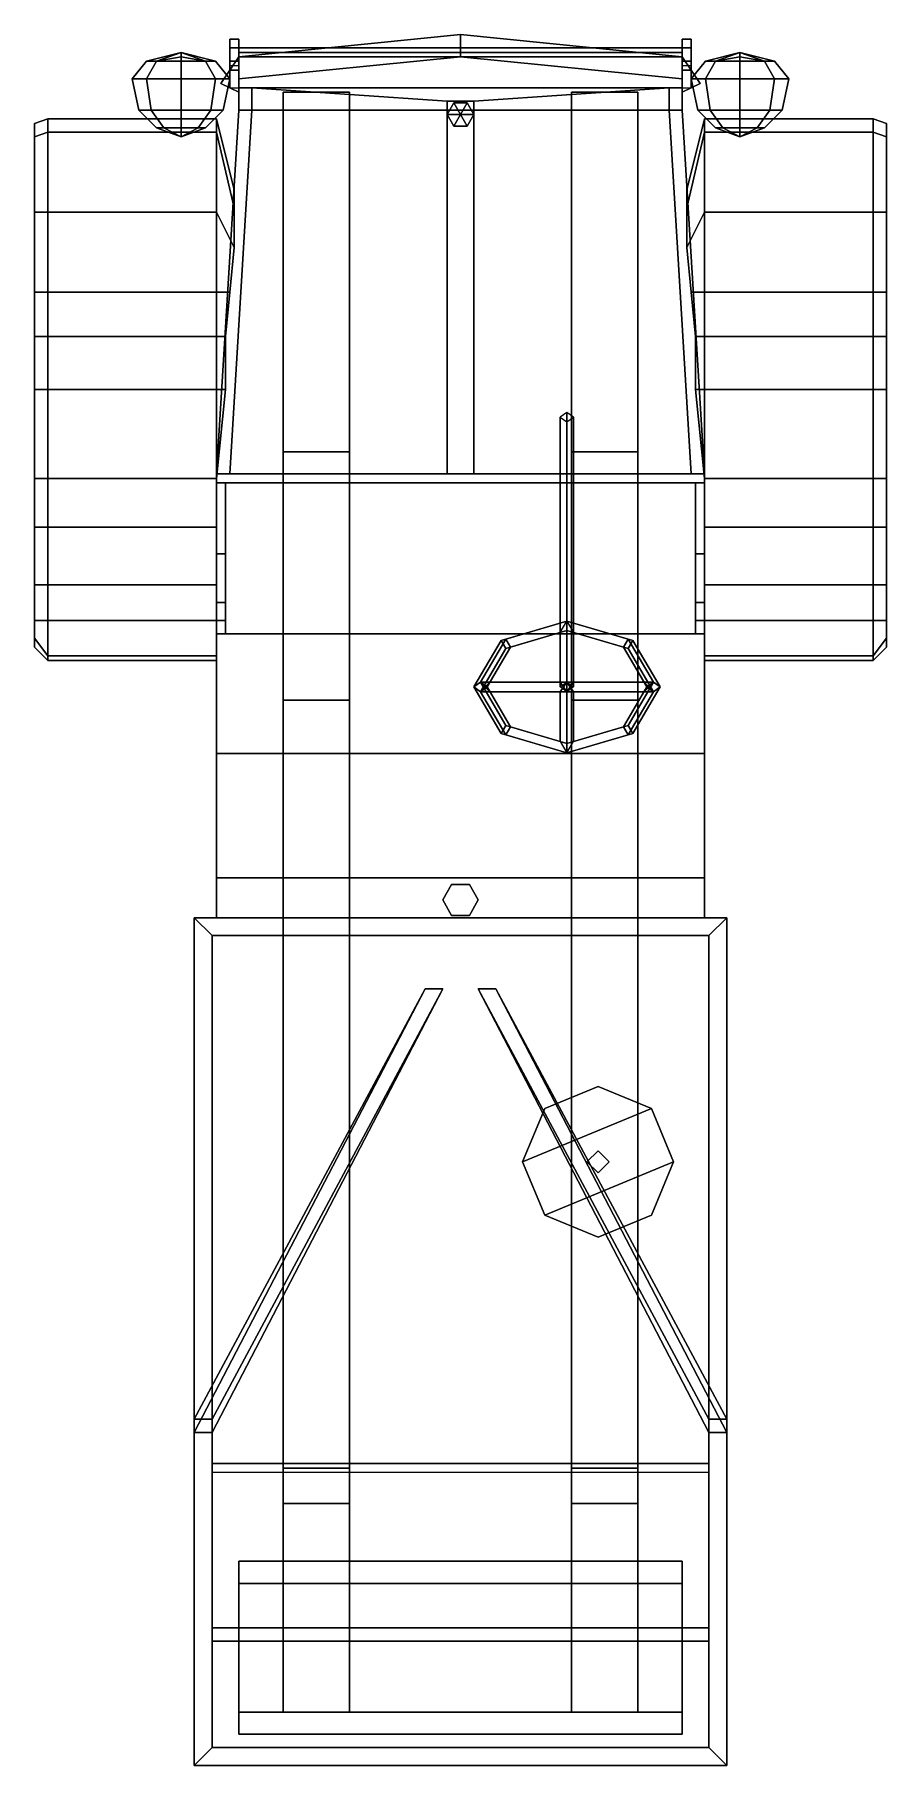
# Model space of a CAD drawing. Extents: x -0.96 to 0.96, y -1.97 to 1.93.
import ezdxf

# ---------------------------------------------------------------- set-up
doc = ezdxf.new("R2010")
doc.units = 0
doc.layers.get('0').update_dxf_attribs({"linetype": 'CONTINUOUS'})
doc.layers.add('MUDGUARDS', color=6, linetype='CONTINUOUS')

msp = doc.modelspace()

# ---------------------------------------------------------------- linework, layer by layer
for points in [[(-0.5, 1.92, 1.1), (-0.5, 1.92, 0.84), (-0.52, 1.92, 0.84), (-0.52, 1.92, 1.1)], [(-0.52, 1.92, 0.84), (-0.52, 1.85, 0.87), (-0.52, 1.85, 1.1), (-0.52, 1.92, 1.1)], [(-0.5, 1.92, 0.84), (-0.5, 1.86, 0.7), (-0.52, 1.86, 0.7), (-0.52, 1.92, 0.84)], [(-0.52, 1.86, 0.7), (-0.52, 1.81, 0.7), (-0.52, 1.85, 0.87), (-0.52, 1.92, 0.84)], [(-0.5, 1.9, 1.12), (-0.5, 1.92, 1.1), (-0.52, 1.92, 1.1), (-0.52, 1.9, 1.12)], [(-0.52, 1.92, 1.1), (-0.52, 1.85, 1.1), (-0.52, 1.87, 1.12), (-0.52, 1.9, 1.12)], [(-0.5, 1.88, 0.6), (-0.5, 1.88, 0.7), (0, 1.93, 0.7), (0, 1.93, 0.6)], [(-0.5, 1.88, 0.7), (-0.5, 1.83, 0.7), (0, 1.88, 0.7), (0, 1.93, 0.7)], [(0, 1.93, 0.6), (0, 1.88, 0.6), (-0.5, 1.83, 0.6), (-0.5, 1.88, 0.6)], [(-0.5, 1.85, 1.1), (-0.5, 1.85, 0.87), (-0.5, 1.92, 0.84), (-0.5, 1.92, 1.1)], [(-0.5, 1.85, 0.87), (-0.5, 1.81, 0.7), (-0.5, 1.86, 0.7), (-0.5, 1.92, 0.84)], [(-0.5, 1.87, 1.12), (-0.5, 1.85, 1.1), (-0.5, 1.92, 1.1), (-0.5, 1.9, 1.12)], [(0.5, 1.88, 0.7), (0.5, 1.88, 0.6), (0, 1.93, 0.6), (0, 1.93, 0.7)], [(0.5, 1.88, 0.6), (0.5, 1.83, 0.6), (0, 1.88, 0.6), (0, 1.93, 0.6)], [(0, 1.93, 0.7), (0, 1.88, 0.7), (0.5, 1.83, 0.7), (0.5, 1.88, 0.7)], [(0.5, 1.86, 0.7), (0.5, 1.81, 0.7), (0.5, 1.85, 0.87), (0.5, 1.92, 0.84)], [(0.52, 1.92, 0.84), (0.52, 1.86, 0.7), (0.5, 1.86, 0.7), (0.5, 1.92, 0.84)], [(0.5, 1.92, 0.84), (0.5, 1.85, 0.87), (0.5, 1.85, 1.1), (0.5, 1.92, 1.1)], [(0.52, 1.92, 1.1), (0.52, 1.92, 0.84), (0.5, 1.92, 0.84), (0.5, 1.92, 1.1)], [(0.52, 1.9, 1.12), (0.52, 1.92, 1.1), (0.5, 1.92, 1.1), (0.5, 1.9, 1.12)], [(0.5, 1.92, 1.1), (0.5, 1.85, 1.1), (0.5, 1.87, 1.12), (0.5, 1.9, 1.12)], [(0.52, 1.85, 0.87), (0.52, 1.81, 0.7), (0.52, 1.86, 0.7), (0.52, 1.92, 0.84)], [(0.52, 1.85, 1.1), (0.52, 1.85, 0.87), (0.52, 1.92, 0.84), (0.52, 1.92, 1.1)], [(0.52, 1.87, 1.12), (0.52, 1.85, 1.1), (0.52, 1.92, 1.1), (0.52, 1.9, 1.12)], [(-0.63, 1.89, 0.96), (-0.685, 1.87, 0.905), (-0.7078, 1.87, 0.96), (-0.63, 1.89, 0.96)], [(-0.63, 1.89, 0.96), (-0.7078, 1.87, 0.96), (-0.685, 1.87, 1.015), (-0.63, 1.89, 0.96)], [(-0.63, 1.88, 0.8822), (-0.63, 1.83, 0.85), (-0.7078, 1.83, 0.8822), (-0.685, 1.87, 0.905)], [(-0.63, 1.89, 0.96), (-0.63, 1.88, 0.8822), (-0.685, 1.87, 0.905), (-0.63, 1.89, 0.96)], [(-0.63, 1.89, 0.96), (-0.685, 1.87, 1.015), (-0.63, 1.87, 1.0378), (-0.63, 1.89, 0.96)], [(-0.63, 1.89, 0.96), (-0.575, 1.87, 0.905), (-0.63, 1.88, 0.8822), (-0.63, 1.89, 0.96)], [(-0.63, 1.89, 0.96), (-0.5522, 1.87, 0.96), (-0.575, 1.87, 0.905), (-0.63, 1.89, 0.96)], [(-0.63, 1.89, 0.96), (-0.575, 1.87, 1.015), (-0.5522, 1.87, 0.96), (-0.63, 1.89, 0.96)], [(-0.63, 1.89, 0.96), (-0.63, 1.87, 1.0378), (-0.575, 1.87, 1.015), (-0.63, 1.89, 0.96)], [(-0.575, 1.87, 0.905), (-0.5522, 1.83, 0.8822), (-0.63, 1.83, 0.85), (-0.63, 1.88, 0.8822)], [(-0.54, 1.82, 0.6), (-0.54, 1.82, 0.7), (-0.5, 1.88, 0.7), (-0.5, 1.88, 0.6)], [(-0.54, 1.82, 0.7), (-0.5, 1.8, 0.7), (-0.5, 1.83, 0.7), (-0.5, 1.88, 0.7)], [(-0.5, 1.88, 0.6), (-0.5, 1.83, 0.6), (-0.5, 1.8, 0.6), (-0.54, 1.82, 0.6)], [(-0.52, 1.9, 1.12), (-0.52, 1.87, 1.12), (-0.5, 1.87, 1.12), (-0.5, 1.9, 1.12)], [(0.5, 1.89, 0.9), (0.5, 1.9, 0.89), (-0.5, 1.9, 0.89), (-0.5, 1.89, 0.9)], [(0.5, 1.9, 0.89), (0.5, 1.89, 0.88), (-0.5, 1.89, 0.88), (-0.5, 1.9, 0.89)], [(0.5, 1.89, 1.05), (0.5, 1.9, 1.04), (-0.5, 1.9, 1.04), (-0.5, 1.89, 1.05)], [(0.5, 1.9, 1.04), (0.5, 1.89, 1.03), (-0.5, 1.89, 1.03), (-0.5, 1.9, 1.04)], [(0.5, 1.88, 0.89), (0.5, 1.89, 0.9), (-0.5, 1.89, 0.9), (-0.5, 1.88, 0.89)], [(0.5, 1.89, 0.88), (0.5, 1.88, 0.89), (-0.5, 1.88, 0.89), (-0.5, 1.89, 0.88)], [(0.5, 1.88, 1.04), (0.5, 1.89, 1.05), (-0.5, 1.89, 1.05), (-0.5, 1.88, 1.04)], [(0.5, 1.89, 1.03), (0.5, 1.88, 1.04), (-0.5, 1.88, 1.04), (-0.5, 1.89, 1.03)], [(0, 1.88, 0.6), (0, 1.88, 0.7), (-0.5, 1.83, 0.7), (-0.5, 1.83, 0.6)], [(0, 1.88, 0.7), (0, 1.88, 0.6), (0.5, 1.83, 0.6), (0.5, 1.83, 0.7)], [(0.5, 1.9, 1.12), (0.5, 1.87, 1.12), (0.52, 1.87, 1.12), (0.52, 1.9, 1.12)], [(0.54, 1.82, 0.6), (0.5, 1.8, 0.6), (0.5, 1.83, 0.6), (0.5, 1.88, 0.6)], [(0.5, 1.88, 0.7), (0.5, 1.83, 0.7), (0.5, 1.8, 0.7), (0.54, 1.82, 0.7)], [(0.54, 1.82, 0.7), (0.54, 1.82, 0.6), (0.5, 1.88, 0.6), (0.5, 1.88, 0.7)], [(0.63, 1.89, 0.96), (0.5522, 1.87, 0.96), (0.575, 1.87, 1.015), (0.63, 1.89, 0.96)], [(0.63, 1.89, 0.96), (0.575, 1.87, 0.905), (0.5522, 1.87, 0.96), (0.63, 1.89, 0.96)], [(0.63, 1.88, 0.8822), (0.63, 1.83, 0.85), (0.5522, 1.83, 0.8822), (0.575, 1.87, 0.905)], [(0.63, 1.89, 0.96), (0.575, 1.87, 1.015), (0.63, 1.87, 1.0378), (0.63, 1.89, 0.96)], [(0.63, 1.89, 0.96), (0.63, 1.88, 0.8822), (0.575, 1.87, 0.905), (0.63, 1.89, 0.96)], [(0.63, 1.89, 0.96), (0.63, 1.87, 1.0378), (0.685, 1.87, 1.015), (0.63, 1.89, 0.96)], [(0.63, 1.89, 0.96), (0.685, 1.87, 1.015), (0.7078, 1.87, 0.96), (0.63, 1.89, 0.96)], [(0.63, 1.89, 0.96), (0.7078, 1.87, 0.96), (0.685, 1.87, 0.905), (0.63, 1.89, 0.96)], [(0.63, 1.89, 0.96), (0.685, 1.87, 0.905), (0.63, 1.88, 0.8822), (0.63, 1.89, 0.96)], [(0.685, 1.87, 0.905), (0.7078, 1.83, 0.8822), (0.63, 1.83, 0.85), (0.63, 1.88, 0.8822)], [(-0.685, 1.87, 0.905), (-0.7078, 1.83, 0.8822), (-0.74, 1.83, 0.96), (-0.7078, 1.87, 0.96)], [(-0.7078, 1.87, 0.96), (-0.74, 1.83, 0.96), (-0.7078, 1.83, 1.0378), (-0.685, 1.87, 1.015)], [(-0.685, 1.87, 1.015), (-0.7078, 1.83, 1.0378), (-0.63, 1.83, 1.07), (-0.63, 1.87, 1.0378)], [(-0.63, 1.87, 1.0378), (-0.63, 1.83, 1.07), (-0.5522, 1.83, 1.0378), (-0.575, 1.87, 1.015)], [(-0.5522, 1.87, 0.96), (-0.52, 1.83, 0.96), (-0.5522, 1.83, 0.8822), (-0.575, 1.87, 0.905)], [(-0.575, 1.87, 1.015), (-0.5522, 1.83, 1.0378), (-0.52, 1.83, 0.96), (-0.5522, 1.87, 0.96)], [(-0.52, 1.87, 1.12), (-0.52, 1.85, 1.1), (-0.5, 1.85, 1.1), (-0.5, 1.87, 1.12)], [(-0.52, 1.85, 1.1), (-0.52, 1.85, 0.87), (-0.5, 1.85, 0.87), (-0.5, 1.85, 1.1)], [(-0.52, 1.85, 0.87), (-0.52, 1.81, 0.7), (-0.5, 1.81, 0.7), (-0.5, 1.85, 0.87)], [(0.5, 1.87, 1.12), (0.5, 1.85, 1.1), (0.52, 1.85, 1.1), (0.52, 1.87, 1.12)], [(0.5, 1.85, 0.87), (0.5, 1.81, 0.7), (0.52, 1.81, 0.7), (0.52, 1.85, 0.87)], [(0.5, 1.85, 1.1), (0.5, 1.85, 0.87), (0.52, 1.85, 0.87), (0.52, 1.85, 1.1)], [(0.5522, 1.87, 0.96), (0.52, 1.83, 0.96), (0.5522, 1.83, 1.0378), (0.575, 1.87, 1.015)], [(0.575, 1.87, 0.905), (0.5522, 1.83, 0.8822), (0.52, 1.83, 0.96), (0.5522, 1.87, 0.96)], [(0.575, 1.87, 1.015), (0.5522, 1.83, 1.0378), (0.63, 1.83, 1.07), (0.63, 1.87, 1.0378)], [(0.63, 1.87, 1.0378), (0.63, 1.83, 1.07), (0.7078, 1.83, 1.0378), (0.685, 1.87, 1.015)], [(0.685, 1.87, 1.015), (0.7078, 1.83, 1.0378), (0.74, 1.83, 0.96), (0.7078, 1.87, 0.96)], [(0.7078, 1.87, 0.96), (0.74, 1.83, 0.96), (0.7078, 1.83, 0.8822), (0.685, 1.87, 0.905)], [(-0.7253, 1.76, 0.96), (-0.74, 1.83, 0.96), (-0.7078, 1.83, 0.8822), (-0.6974, 1.76, 0.8926)], [(-0.6974, 1.76, 1.0274), (-0.7078, 1.83, 1.0378), (-0.74, 1.83, 0.96), (-0.7253, 1.76, 0.96)], [(-0.6974, 1.76, 0.8926), (-0.7078, 1.83, 0.8822), (-0.63, 1.83, 0.85), (-0.63, 1.76, 0.8647)], [(-0.63, 1.76, 1.0553), (-0.63, 1.83, 1.07), (-0.7078, 1.83, 1.0378), (-0.6974, 1.76, 1.0274)], [(-0.63, 1.76, 0.8647), (-0.63, 1.83, 0.85), (-0.5522, 1.83, 0.8822), (-0.5626, 1.76, 0.8926)], [(-0.5626, 1.76, 1.0274), (-0.5522, 1.83, 1.0378), (-0.63, 1.83, 1.07), (-0.63, 1.76, 1.0553)], [(-0.5626, 1.76, 0.8926), (-0.5522, 1.83, 0.8822), (-0.52, 1.83, 0.96), (-0.5347, 1.76, 0.96)], [(-0.5347, 1.76, 0.96), (-0.52, 1.83, 0.96), (-0.5522, 1.83, 1.0378), (-0.5626, 1.76, 1.0274)], [(-0.5, 1.8, 0.6), (-0.5, 1.8, 0.7), (-0.54, 1.82, 0.7), (-0.54, 1.82, 0.6)], [(-0.5, 1.83, 0.6), (-0.5, 1.83, 0.7), (-0.5, 1.8, 0.7), (-0.5, 1.8, 0.6)], [(-0.5, 1.81, 0.61), (-0.5, 1.76, 0.61), (-0.5, 1.76, 1.28), (-0.5, 1.81, 1.28)], [(0.5, 1.81, 1.28), (0.5, 1.81, 0.61), (-0.5, 1.81, 0.61), (-0.5, 1.81, 1.28)], [(0.5, 1.81, 0.61), (0.5, 1.76, 0.61), (-0.5, 1.76, 0.61), (-0.5, 1.81, 0.61)], [(-0.5, 1.81, 1.28), (-0.5, 1.76, 1.28), (-0.47, 1.76, 1.31), (-0.47, 1.81, 1.31)], [(0.47, 1.81, 1.31), (0.5, 1.81, 1.28), (-0.5, 1.81, 1.28), (-0.47, 1.81, 1.31)], [(-0.47, 1.81, 1.31), (-0.03, 1.78, 1.34), (0.03, 1.78, 1.34), (0.47, 1.81, 1.31)], [(-0.47, 1.76, 1.31), (-0.03, 1.76, 1.34), (-0.03, 1.78, 1.34), (-0.47, 1.81, 1.31)], [(-0.4, 1.8, 0.54), (-0.4, 0.99, 0.54), (-0.4, 0.94, 0.61), (-0.4, 1.8, 0.61)], [(-0.25, 1.8, 0.61), (-0.25, 1.8, 0.54), (-0.4, 1.8, 0.54), (-0.4, 1.8, 0.61)], [(-0.25, 1.8, 0.54), (-0.25, 0.99, 0.54), (-0.4, 0.99, 0.54), (-0.4, 1.8, 0.54)], [(-0.25, 0.94, 0.61), (-0.25, 0.99, 0.54), (-0.25, 1.8, 0.54), (-0.25, 1.8, 0.61)], [(0.03, 1.78, 1.34), (0.03, 1.76, 1.34), (0.47, 1.76, 1.31), (0.47, 1.81, 1.31)], [(0.4, 1.8, 0.61), (0.4, 1.8, 0.54), (0.25, 1.8, 0.54), (0.25, 1.8, 0.61)], [(0.25, 1.8, 0.54), (0.25, 0.99, 0.54), (0.25, 0.94, 0.61), (0.25, 1.8, 0.61)], [(0.4, 1.8, 0.54), (0.4, 0.99, 0.54), (0.25, 0.99, 0.54), (0.25, 1.8, 0.54)], [(0.4, 0.94, 0.61), (0.4, 0.99, 0.54), (0.4, 1.8, 0.54), (0.4, 1.8, 0.61)], [(0.47, 1.76, 1.31), (0.5, 1.76, 1.28), (0.5, 1.81, 1.28), (0.47, 1.81, 1.31)], [(0.5, 1.83, 0.7), (0.5, 1.83, 0.6), (0.5, 1.8, 0.6), (0.5, 1.8, 0.7)], [(0.5, 1.8, 0.7), (0.5, 1.8, 0.6), (0.54, 1.82, 0.6), (0.54, 1.82, 0.7)], [(0.5, 1.76, 1.28), (0.5, 1.76, 0.61), (0.5, 1.81, 0.61), (0.5, 1.81, 1.28)], [(0.5347, 1.76, 0.96), (0.52, 1.83, 0.96), (0.5522, 1.83, 0.8822), (0.5626, 1.76, 0.8926)], [(0.5626, 1.76, 1.0274), (0.5522, 1.83, 1.0378), (0.52, 1.83, 0.96), (0.5347, 1.76, 0.96)], [(0.5626, 1.76, 0.8926), (0.5522, 1.83, 0.8822), (0.63, 1.83, 0.85), (0.63, 1.76, 0.8647)], [(0.63, 1.76, 1.0553), (0.63, 1.83, 1.07), (0.5522, 1.83, 1.0378), (0.5626, 1.76, 1.0274)], [(0.63, 1.76, 0.8647), (0.63, 1.83, 0.85), (0.7078, 1.83, 0.8822), (0.6974, 1.76, 0.8926)], [(0.6974, 1.76, 1.0274), (0.7078, 1.83, 1.0378), (0.63, 1.83, 1.07), (0.63, 1.76, 1.0553)], [(0.6974, 1.76, 0.8926), (0.7078, 1.83, 0.8822), (0.74, 1.83, 0.96), (0.7253, 1.76, 0.96)], [(0.7253, 1.76, 0.96), (0.74, 1.83, 0.96), (0.7078, 1.83, 1.0378), (0.6974, 1.76, 1.0274)], [(-0.685, 1.72, 0.96), (-0.7253, 1.76, 0.96), (-0.6974, 1.76, 0.8926), (-0.6689, 1.72, 0.9211)], [(-0.6689, 1.72, 0.9989), (-0.6974, 1.76, 1.0274), (-0.7253, 1.76, 0.96), (-0.685, 1.72, 0.96)], [(-0.6689, 1.72, 0.9211), (-0.6974, 1.76, 0.8926), (-0.63, 1.76, 0.8647), (-0.63, 1.72, 0.905)], [(-0.63, 1.72, 1.015), (-0.63, 1.76, 1.0553), (-0.6974, 1.76, 1.0274), (-0.6689, 1.72, 0.9989)], [(-0.63, 1.72, 0.905), (-0.63, 1.76, 0.8647), (-0.5626, 1.76, 0.8926), (-0.5911, 1.72, 0.9211)], [(-0.5911, 1.72, 0.9989), (-0.5626, 1.76, 1.0274), (-0.63, 1.76, 1.0553), (-0.63, 1.72, 1.015)], [(-0.5911, 1.72, 0.9211), (-0.5626, 1.76, 0.8926), (-0.5347, 1.76, 0.96), (-0.575, 1.72, 0.96)], [(-0.575, 1.72, 0.96), (-0.5347, 1.76, 0.96), (-0.5626, 1.76, 1.0274), (-0.5911, 1.72, 0.9989)], [(-0.5, 1.76, 0.61), (-0.55, 0.94, 0.61), (-0.55, 0.94, 1.29), (-0.5, 1.76, 1.28)], [(0.5, 1.76, 0.61), (0.55, 0.94, 0.61), (-0.55, 0.94, 0.61), (-0.5, 1.76, 0.61)], [(-0.5, 1.76, 1.28), (-0.55, 0.94, 1.29), (-0.52, 0.94, 1.34), (-0.47, 1.76, 1.31)], [(-0.52, 0.94, 1.34), (-0.03, 0.94, 1.36), (-0.03, 1.76, 1.34), (-0.47, 1.76, 1.31)], [(-0.03, 1.78, 1.34), (-0.03, 1.76, 1.34), (0.03, 1.76, 1.34), (0.03, 1.78, 1.34)], [(-0.015, 1.776, 1.34), (-0.03, 1.75, 1.34), (-0.03, 1.75, 1.37), (-0.015, 1.776, 1.37)], [(-0.015, 1.776, 1.37), (-0.03, 1.75, 1.37), (0, 1.75, 1.38)], [(-0.03, 1.76, 1.34), (-0.03, 0.94, 1.36), (0.03, 0.94, 1.36), (0.03, 1.76, 1.34)], [(0.015, 1.776, 1.34), (-0.015, 1.776, 1.34), (-0.015, 1.776, 1.37), (0.015, 1.776, 1.37)], [(0.015, 1.776, 1.37), (-0.015, 1.776, 1.37), (0, 1.75, 1.38)], [(0.03, 1.75, 1.37), (0.015, 1.776, 1.37), (0, 1.75, 1.38)], [(0.03, 1.75, 1.34), (0.015, 1.776, 1.34), (0.015, 1.776, 1.37), (0.03, 1.75, 1.37)], [(0.03, 1.76, 1.34), (0.03, 0.94, 1.36), (0.52, 0.94, 1.34), (0.47, 1.76, 1.31)], [(0.52, 0.94, 1.34), (0.55, 0.94, 1.29), (0.5, 1.76, 1.28), (0.47, 1.76, 1.31)], [(0.55, 0.94, 1.29), (0.55, 0.94, 0.61), (0.5, 1.76, 0.61), (0.5, 1.76, 1.28)], [(0.575, 1.72, 0.96), (0.5347, 1.76, 0.96), (0.5626, 1.76, 0.8926), (0.5911, 1.72, 0.9211)], [(0.5911, 1.72, 0.9989), (0.5626, 1.76, 1.0274), (0.5347, 1.76, 0.96), (0.575, 1.72, 0.96)], [(0.5911, 1.72, 0.9211), (0.5626, 1.76, 0.8926), (0.63, 1.76, 0.8647), (0.63, 1.72, 0.905)], [(0.63, 1.72, 1.015), (0.63, 1.76, 1.0553), (0.5626, 1.76, 1.0274), (0.5911, 1.72, 0.9989)], [(0.63, 1.72, 0.905), (0.63, 1.76, 0.8647), (0.6974, 1.76, 0.8926), (0.6689, 1.72, 0.9211)], [(0.6689, 1.72, 0.9989), (0.6974, 1.76, 1.0274), (0.63, 1.76, 1.0553), (0.63, 1.72, 1.015)], [(0.6689, 1.72, 0.9211), (0.6974, 1.76, 0.8926), (0.7253, 1.76, 0.96), (0.685, 1.72, 0.96)], [(0.685, 1.72, 0.96), (0.7253, 1.76, 0.96), (0.6974, 1.76, 1.0274), (0.6689, 1.72, 0.9989)], [(-0.63, 1.7, 0.96), (-0.685, 1.72, 0.96), (-0.6689, 1.72, 0.9211), (-0.63, 1.7, 0.96)], [(-0.63, 1.7, 0.96), (-0.6689, 1.72, 0.9989), (-0.685, 1.72, 0.96), (-0.63, 1.7, 0.96)], [(-0.63, 1.7, 0.96), (-0.6689, 1.72, 0.9211), (-0.63, 1.72, 0.905), (-0.63, 1.7, 0.96)], [(-0.63, 1.7, 0.96), (-0.63, 1.72, 1.015), (-0.6689, 1.72, 0.9989), (-0.63, 1.7, 0.96)], [(-0.63, 1.7, 0.96), (-0.5911, 1.72, 0.9211), (-0.575, 1.72, 0.96), (-0.63, 1.7, 0.96)], [(-0.63, 1.7, 0.96), (-0.63, 1.72, 0.905), (-0.5911, 1.72, 0.9211), (-0.63, 1.7, 0.96)], [(-0.63, 1.7, 0.96), (-0.5911, 1.72, 0.9989), (-0.63, 1.72, 1.015), (-0.63, 1.7, 0.96)], [(-0.63, 1.7, 0.96), (-0.575, 1.72, 0.96), (-0.5911, 1.72, 0.9989), (-0.63, 1.7, 0.96)], [(-0.03, 1.75, 1.34), (-0.015, 1.724, 1.34), (-0.015, 1.724, 1.37), (-0.03, 1.75, 1.37)], [(-0.03, 1.75, 1.37), (-0.015, 1.724, 1.37), (0, 1.75, 1.38)], [(-0.015, 1.724, 1.37), (0.015, 1.724, 1.37), (0, 1.75, 1.38)], [(-0.015, 1.724, 1.34), (0.015, 1.724, 1.34), (0.015, 1.724, 1.37), (-0.015, 1.724, 1.37)], [(0.015, 1.724, 1.37), (0.03, 1.75, 1.37), (0, 1.75, 1.38)], [(0.015, 1.724, 1.34), (0.03, 1.75, 1.34), (0.03, 1.75, 1.37), (0.015, 1.724, 1.37)], [(0.63, 1.7, 0.96), (0.575, 1.72, 0.96), (0.5911, 1.72, 0.9211), (0.63, 1.7, 0.96)], [(0.63, 1.7, 0.96), (0.5911, 1.72, 0.9989), (0.575, 1.72, 0.96), (0.63, 1.7, 0.96)], [(0.63, 1.7, 0.96), (0.5911, 1.72, 0.9211), (0.63, 1.72, 0.905), (0.63, 1.7, 0.96)], [(0.63, 1.7, 0.96), (0.63, 1.72, 1.015), (0.5911, 1.72, 0.9989), (0.63, 1.7, 0.96)], [(0.63, 1.7, 0.96), (0.63, 1.72, 0.905), (0.6689, 1.72, 0.9211), (0.63, 1.7, 0.96)], [(0.63, 1.7, 0.96), (0.6689, 1.72, 0.9211), (0.685, 1.72, 0.96), (0.63, 1.7, 0.96)], [(0.63, 1.7, 0.96), (0.685, 1.72, 0.96), (0.6689, 1.72, 0.9989), (0.63, 1.7, 0.96)], [(0.63, 1.7, 0.96), (0.6689, 1.72, 0.9989), (0.63, 1.72, 1.015), (0.63, 1.7, 0.96)], [(0.225, 0.46, 1.53), (0.24, 0.4706, 1.5406), (0.24, 1.0787, 0.9325), (0.225, 1.0681, 0.9219)], [(0.24, 0.4494, 1.5194), (0.225, 0.46, 1.53), (0.225, 1.0681, 0.9219), (0.24, 1.0575, 0.9113)], [(0.24, 0.4706, 1.5406), (0.255, 0.46, 1.53), (0.255, 1.0681, 0.9219), (0.24, 1.0787, 0.9325)], [(0.255, 0.46, 1.53), (0.24, 0.4494, 1.5194), (0.24, 1.0575, 0.9113), (0.255, 1.0681, 0.9219)], [(-0.25, 0.99, 0.54), (-0.25, 0.43, 0.41), (-0.4, 0.43, 0.41), (-0.4, 0.99, 0.54)], [(-0.4, 0.99, 0.54), (-0.4, 0.43, 0.41), (-0.4, 0.43, 0.57), (-0.4, 0.94, 0.61)], [(-0.25, 0.43, 0.57), (-0.25, 0.43, 0.41), (-0.25, 0.99, 0.54), (-0.25, 0.94, 0.61)], [(0.25, 0.99, 0.54), (0.25, 0.43, 0.41), (0.25, 0.43, 0.57), (0.25, 0.94, 0.61)], [(0.4, 0.99, 0.54), (0.4, 0.43, 0.41), (0.25, 0.43, 0.41), (0.25, 0.99, 0.54)], [(0.4, 0.43, 0.57), (0.4, 0.43, 0.41), (0.4, 0.99, 0.54), (0.4, 0.94, 0.61)], [(0.55, 0.94, 0.87), (0.55, 0.94, 0.78), (-0.55, 0.94, 0.78), (-0.55, 0.94, 0.87)], [(-0.55, 0.94, 0.78), (-0.55, 0.03, 0.78), (-0.55, 0.03, 0.87), (-0.55, 0.94, 0.87)], [(0.55, 0.94, 0.78), (0.55, 0.03, 0.78), (-0.55, 0.03, 0.78), (-0.55, 0.94, 0.78)], [(-0.55, 0.94, 0.87), (-0.55, 0.92, 0.87), (-0.55, 0.92, 1.36), (-0.55, 0.94, 1.36)], [(-0.55, 0.94, 1.36), (-0.55, 0.92, 1.36), (0.55, 0.92, 1.36), (0.55, 0.94, 1.36)], [(-0.52, 0.94, 1.34), (-0.55, 0.94, 1.29), (-0.55, 0.94, 1.36)], [(-0.03, 0.94, 1.36), (-0.52, 0.94, 1.34), (-0.55, 0.94, 1.36)], [(-0.4, 0.94, 0.61), (-0.4, 0.43, 0.57), (-0.25, 0.43, 0.57), (-0.25, 0.94, 0.61)], [(0.55, 0.94, 1.36), (0.52, 0.94, 1.34), (0.03, 0.94, 1.36)], [(0.25, 0.94, 0.61), (0.25, 0.43, 0.57), (0.4, 0.43, 0.57), (0.4, 0.94, 0.61)], [(0.55, 0.94, 1.36), (0.55, 0.94, 1.29), (0.52, 0.94, 1.34)], [(0.55, 0.03, 0.87), (0.55, 0.03, 0.78), (0.55, 0.94, 0.78), (0.55, 0.94, 0.87)], [(0.55, 0.92, 1.36), (0.55, 0.92, 0.87), (0.55, 0.94, 0.87), (0.55, 0.94, 1.36)], [(-0.55, 0.92, 0.87), (-0.55, 0.58, 0.87), (-0.55, 0.61, 1.1), (-0.55, 0.92, 1.36)], [(-0.55, 0.92, 1.36), (-0.55, 0.61, 1.1), (-0.55, 0.65, 1.18), (-0.55, 0.76, 1.29)], [(-0.53, 0.76, 1.29), (-0.53, 0.92, 1.36), (-0.55, 0.92, 1.36), (-0.55, 0.76, 1.29)], [(-0.53, 0.92, 0.87), (-0.53, 0.58, 0.87), (0.53, 0.58, 0.87), (0.53, 0.92, 0.87)], [(-0.53, 0.61, 1.1), (-0.53, 0.58, 0.87), (-0.53, 0.92, 0.87), (-0.53, 0.92, 1.36)], [(-0.53, 0.65, 1.18), (-0.53, 0.61, 1.1), (-0.53, 0.92, 1.36), (-0.53, 0.76, 1.29)], [(-0.53, 0.92, 1.36), (-0.53, 0.92, 0.87), (0.53, 0.92, 0.87), (0.53, 0.92, 1.36)], [(0.53, 0.92, 0.87), (0.53, 0.58, 0.87), (0.53, 0.61, 1.1), (0.53, 0.92, 1.36)], [(0.53, 0.92, 1.36), (0.53, 0.61, 1.1), (0.53, 0.65, 1.18), (0.53, 0.76, 1.29)], [(0.55, 0.76, 1.29), (0.55, 0.92, 1.36), (0.53, 0.92, 1.36), (0.53, 0.76, 1.29)], [(0.55, 0.61, 1.1), (0.55, 0.58, 0.87), (0.55, 0.92, 0.87), (0.55, 0.92, 1.36)], [(0.55, 0.65, 1.18), (0.55, 0.61, 1.1), (0.55, 0.92, 1.36), (0.55, 0.76, 1.29)], [(-0.55, 0.76, 1.29), (-0.55, 0.65, 1.18), (-0.53, 0.65, 1.18), (-0.53, 0.76, 1.29)], [(0.53, 0.76, 1.29), (0.53, 0.65, 1.18), (0.55, 0.65, 1.18), (0.55, 0.76, 1.29)], [(-0.55, 0.65, 1.18), (-0.55, 0.61, 1.1), (-0.53, 0.61, 1.1), (-0.53, 0.65, 1.18)], [(0.53, 0.65, 1.18), (0.53, 0.61, 1.1), (0.55, 0.61, 1.1), (0.55, 0.65, 1.18)], [(-0.55, 0.61, 1.1), (-0.55, 0.58, 0.87), (-0.53, 0.58, 0.87), (-0.53, 0.61, 1.1)], [(0.0915, 0.565, 1.635), (0.1021, 0.5469, 1.6381), (0.24, 0.5873, 1.6785), (0.24, 0.6085, 1.6785)], [(0.1021, 0.5681, 1.6169), (0.0915, 0.565, 1.635), (0.24, 0.6085, 1.6785), (0.24, 0.6085, 1.6573)], [(0.1127, 0.55, 1.62), (0.1021, 0.5681, 1.6169), (0.24, 0.6085, 1.6573), (0.24, 0.5873, 1.6573)], [(0.1021, 0.5469, 1.6381), (0.1127, 0.55, 1.62), (0.24, 0.5873, 1.6573), (0.24, 0.5873, 1.6785)], [(0.24, 0.4706, 1.5194), (0.225, 0.4706, 1.5406), (0.225, 0.5829, 1.6529), (0.24, 0.6085, 1.6573)], [(0.225, 0.4706, 1.5406), (0.24, 0.4494, 1.5406), (0.24, 0.5873, 1.6785), (0.225, 0.5829, 1.6529)], [(0.24, 0.6085, 1.6785), (0.24, 0.5873, 1.6785), (0.3779, 0.5469, 1.6381), (0.3885, 0.565, 1.635)], [(0.24, 0.5873, 1.6573), (0.24, 0.6085, 1.6573), (0.3779, 0.5681, 1.6169), (0.3673, 0.55, 1.62)], [(0.24, 0.6085, 1.6573), (0.24, 0.6085, 1.6785), (0.3885, 0.565, 1.635), (0.3779, 0.5681, 1.6169)], [(0.255, 0.4706, 1.5406), (0.24, 0.4706, 1.5194), (0.24, 0.6085, 1.6573), (0.255, 0.5829, 1.6529)], [(0.24, 0.5873, 1.6785), (0.24, 0.5873, 1.6573), (0.3673, 0.55, 1.62), (0.3779, 0.5469, 1.6381)], [(0.24, 0.4494, 1.5406), (0.255, 0.4706, 1.5406), (0.255, 0.5829, 1.6529), (0.24, 0.5873, 1.6785)], [(0.53, 0.61, 1.1), (0.53, 0.58, 0.87), (0.55, 0.58, 0.87), (0.55, 0.61, 1.1)], [(-0.55, 0.58, 0.87), (-0.55, 0.03, 0.87), (0.55, 0.03, 0.87), (0.55, 0.58, 0.87)], [(0.045, 0.4706, 1.5194), (0.03, 0.46, 1.53), (0.0915, 0.565, 1.635), (0.1021, 0.5681, 1.6169)], [(0.03, 0.46, 1.53), (0.045, 0.4494, 1.5406), (0.1021, 0.5469, 1.6381), (0.0915, 0.565, 1.635)], [(0.06, 0.46, 1.53), (0.045, 0.4706, 1.5194), (0.1021, 0.5681, 1.6169), (0.1127, 0.55, 1.62)], [(0.045, 0.4494, 1.5406), (0.06, 0.46, 1.53), (0.1127, 0.55, 1.62), (0.1021, 0.5469, 1.6381)], [(0.3673, 0.55, 1.62), (0.3779, 0.5681, 1.6169), (0.435, 0.4706, 1.5194), (0.42, 0.46, 1.53)], [(0.3779, 0.5469, 1.6381), (0.3673, 0.55, 1.62), (0.42, 0.46, 1.53), (0.435, 0.4494, 1.5406)], [(0.3779, 0.5681, 1.6169), (0.3885, 0.565, 1.635), (0.45, 0.46, 1.53), (0.435, 0.4706, 1.5194)], [(0.3885, 0.565, 1.635), (0.3779, 0.5469, 1.6381), (0.435, 0.4494, 1.5406), (0.45, 0.46, 1.53)], [(0.1021, 0.3731, 1.4219), (0.0915, 0.355, 1.425), (0.03, 0.46, 1.53), (0.045, 0.4706, 1.5194)], [(0.225, 0.4706, 1.5406), (0.24, 0.4706, 1.5194), (0.045, 0.4706, 1.5194), (0.0662, 0.4706, 1.5406)], [(0.24, 0.4706, 1.5194), (0.225, 0.4494, 1.5194), (0.0662, 0.4494, 1.5194), (0.045, 0.4706, 1.5194)], [(0.24, 0.4494, 1.5406), (0.225, 0.4706, 1.5406), (0.0662, 0.4706, 1.5406), (0.045, 0.4494, 1.5406)], [(0.1127, 0.37, 1.44), (0.1021, 0.3731, 1.4219), (0.045, 0.4706, 1.5194), (0.06, 0.46, 1.53)], [(0.225, 0.4494, 1.5194), (0.24, 0.4706, 1.5194), (0.24, 0.3327, 1.3815), (0.225, 0.3371, 1.4071)], [(0.24, 0.4706, 1.5194), (0.255, 0.4494, 1.5194), (0.255, 0.3371, 1.4071), (0.24, 0.3327, 1.3815)], [(0.255, 0.4494, 1.5194), (0.24, 0.4706, 1.5194), (0.435, 0.4706, 1.5194), (0.4138, 0.4494, 1.5194)], [(0.24, 0.4706, 1.5194), (0.255, 0.4706, 1.5406), (0.4138, 0.4706, 1.5406), (0.435, 0.4706, 1.5194)], [(0.255, 0.4706, 1.5406), (0.24, 0.4494, 1.5406), (0.435, 0.4494, 1.5406), (0.4138, 0.4706, 1.5406)], [(0.42, 0.46, 1.53), (0.435, 0.4706, 1.5194), (0.3779, 0.3731, 1.4219), (0.3673, 0.37, 1.44)], [(0.435, 0.4706, 1.5194), (0.45, 0.46, 1.53), (0.3885, 0.355, 1.425), (0.3779, 0.3731, 1.4219)], [(-0.4, 0.43, 0.41), (-0.4, -1.3, 0.41), (-0.4, -1.3, 0.61), (-0.4, 0.43, 0.61)], [(-0.25, 0.43, 0.41), (-0.25, -1.3, 0.41), (-0.4, -1.3, 0.41), (-0.4, 0.43, 0.41)], [(-0.25, 0.43, 0.61), (-0.25, 0.43, 0.57), (-0.4, 0.43, 0.57), (-0.4, 0.43, 0.61)], [(-0.4, 0.43, 0.61), (-0.4, -1.3, 0.61), (-0.25, -1.3, 0.61), (-0.25, 0.43, 0.61)], [(-0.25, -1.3, 0.61), (-0.25, -1.3, 0.41), (-0.25, 0.43, 0.41), (-0.25, 0.43, 0.61)], [(0.0915, 0.355, 1.425), (0.1021, 0.3519, 1.4431), (0.045, 0.4494, 1.5406), (0.03, 0.46, 1.53)], [(0.1021, 0.3519, 1.4431), (0.1127, 0.37, 1.44), (0.06, 0.46, 1.53), (0.045, 0.4494, 1.5406)], [(0.225, 0.4494, 1.5194), (0.24, 0.4494, 1.5406), (0.045, 0.4494, 1.5406), (0.0662, 0.4494, 1.5194)], [(0.24, 0.4494, 1.5406), (0.225, 0.4494, 1.5194), (0.225, 0.3371, 1.4071), (0.24, 0.3115, 1.4027)], [(0.255, 0.4494, 1.5194), (0.24, 0.4494, 1.5406), (0.24, 0.3115, 1.4027), (0.255, 0.3371, 1.4071)], [(0.24, 0.4494, 1.5406), (0.255, 0.4494, 1.5194), (0.4138, 0.4494, 1.5194), (0.435, 0.4494, 1.5406)], [(0.25, 0.43, 0.61), (0.25, -1.3, 0.61), (0.4, -1.3, 0.61), (0.4, 0.43, 0.61)], [(0.25, 0.43, 0.41), (0.25, -1.3, 0.41), (0.25, -1.3, 0.61), (0.25, 0.43, 0.61)], [(0.4, 0.43, 0.61), (0.4, 0.43, 0.57), (0.25, 0.43, 0.57), (0.25, 0.43, 0.61)], [(0.4, 0.43, 0.41), (0.4, -1.3, 0.41), (0.25, -1.3, 0.41), (0.25, 0.43, 0.41)], [(0.435, 0.4494, 1.5406), (0.42, 0.46, 1.53), (0.3673, 0.37, 1.44), (0.3779, 0.3519, 1.4431)], [(0.45, 0.46, 1.53), (0.435, 0.4494, 1.5406), (0.3779, 0.3519, 1.4431), (0.3885, 0.355, 1.425)], [(0.4, -1.3, 0.61), (0.4, -1.3, 0.41), (0.4, 0.43, 0.41), (0.4, 0.43, 0.61)], [(0.24, 0.3327, 1.3815), (0.24, 0.3115, 1.3815), (0.0915, 0.355, 1.425), (0.1021, 0.3731, 1.4219)], [(0.24, 0.3115, 1.3815), (0.24, 0.3115, 1.4027), (0.1021, 0.3519, 1.4431), (0.0915, 0.355, 1.425)], [(0.24, 0.3327, 1.4027), (0.24, 0.3327, 1.3815), (0.1021, 0.3731, 1.4219), (0.1127, 0.37, 1.44)], [(0.24, 0.3115, 1.4027), (0.24, 0.3327, 1.4027), (0.1127, 0.37, 1.44), (0.1021, 0.3519, 1.4431)], [(0.3673, 0.37, 1.44), (0.3779, 0.3731, 1.4219), (0.24, 0.3327, 1.3815), (0.24, 0.3327, 1.4027)], [(0.3779, 0.3731, 1.4219), (0.3885, 0.355, 1.425), (0.24, 0.3115, 1.3815), (0.24, 0.3327, 1.3815)], [(0.3779, 0.3519, 1.4431), (0.3673, 0.37, 1.44), (0.24, 0.3327, 1.4027), (0.24, 0.3115, 1.4027)], [(0.3885, 0.355, 1.425), (0.3779, 0.3519, 1.4431), (0.24, 0.3115, 1.4027), (0.24, 0.3115, 1.3815)], [(-0.55, 0.31, 1), (-0.55, 0.03, 1), (-0.55, 0.03, 1.03), (-0.55, 0.31, 1.03)], [(-0.55, 0.31, 1.03), (-0.55, 0.03, 1.03), (0.55, 0.03, 1.03), (0.55, 0.31, 1.03)], [(0.55, 0.31, 1.03), (0.55, 0.31, 1), (-0.55, 0.31, 1), (-0.55, 0.31, 1.03)], [(0.55, 0.31, 1), (0.55, 0.03, 1), (-0.55, 0.03, 1), (-0.55, 0.31, 1)], [(0.55, 0.03, 1.03), (0.55, 0.03, 1), (0.55, 0.31, 1), (0.55, 0.31, 1.03)], [(-0.55, 0.03, 1.29), (-0.55, -0.06, 1.29), (0.55, -0.06, 1.29), (0.55, 0.03, 1.29)], [(-0.55, -0.06, 0.61), (-0.55, -0.06, 1.29), (-0.55, 0.03, 1.29), (-0.55, 0.03, 0.61)], [(-0.55, 0.03, 0.87), (-0.55, 0.03, 1.29), (0.55, 0.03, 1.29), (0.55, 0.03, 0.87)], [(-0.55, 0.03, 0.61), (-0.55, 0.03, 0.78), (0.55, 0.03, 0.78), (0.55, 0.03, 0.61)], [(-0.02, 0.0146, 1.29), (-0.04, -0.02, 1.29), (-0.04, -0.02, 1.31), (-0.02, 0.0146, 1.31)], [(0.02, 0.0146, 1.29), (-0.02, 0.0146, 1.29), (-0.02, 0.0146, 1.31), (0.02, 0.0146, 1.31)], [(0.04, -0.02, 1.29), (0.02, 0.0146, 1.29), (0.02, 0.0146, 1.31), (0.04, -0.02, 1.31)], [(0.55, 0.03, 1.29), (0.55, -0.06, 1.29), (0.55, -0.06, 0.61), (0.55, 0.03, 0.61)], [(-0.04, -0.02, 1.29), (-0.02, -0.0546, 1.29), (-0.02, -0.0546, 1.31), (-0.04, -0.02, 1.31)], [(0.02, -0.0546, 1.29), (0.04, -0.02, 1.29), (0.04, -0.02, 1.31), (0.02, -0.0546, 1.31)], [(0.6, -0.06, 0.95), (0.6, -1.97, 0.95), (-0.6, -1.97, 0.95), (-0.6, -0.06, 0.95)], [(-0.56, -0.1, 1.15), (-0.6, -0.06, 1.15), (-0.6, -1.97, 1.15), (-0.56, -1.93, 1.15)], [(-0.6, -1.97, 0.95), (-0.6, -1.97, 1.15), (-0.6, -0.06, 1.15), (-0.6, -0.06, 0.95)], [(0.56, -0.1, 1.15), (0.6, -0.06, 1.15), (-0.6, -0.06, 1.15), (-0.56, -0.1, 1.15)], [(-0.6, -0.06, 0.95), (-0.6, -0.06, 1.15), (-0.55, -0.06, 1.15), (-0.55, -0.06, 0.95)], [(0.55, -0.06, 1.15), (0.55, -0.06, 1.29), (-0.55, -0.06, 1.29), (-0.55, -0.06, 1.15)], [(0.55, -0.06, 0.61), (0.55, -0.06, 0.95), (-0.55, -0.06, 0.95), (-0.55, -0.06, 0.61)], [(-0.02, -0.0546, 1.29), (0.02, -0.0546, 1.29), (0.02, -0.0546, 1.31), (-0.02, -0.0546, 1.31)], [(0.55, -0.06, 0.95), (0.55, -0.06, 1.15), (0.6, -0.06, 1.15), (0.6, -0.06, 0.95)], [(0.56, -1.93, 1.15), (0.6, -1.97, 1.15), (0.6, -0.06, 1.15), (0.56, -0.1, 1.15)], [(0.6, -0.06, 0.95), (0.6, -0.06, 1.15), (0.6, -1.97, 1.15), (0.6, -1.97, 0.95)], [(-0.56, -0.1, 0.99), (-0.56, -1.93, 0.99), (0.56, -1.93, 0.99), (0.56, -0.1, 0.99)], [(-0.56, -0.1, 0.99), (-0.56, -0.1, 1.15), (-0.56, -1.93, 1.15), (-0.56, -1.93, 0.99)], [(0.56, -0.1, 0.99), (0.56, -0.1, 1.15), (-0.56, -0.1, 1.15), (-0.56, -0.1, 0.99)], [(0.56, -1.93, 0.99), (0.56, -1.93, 1.15), (0.56, -0.1, 1.15), (0.56, -0.1, 0.99)], [(-0.08, -0.22, 1.52), (-0.6, -1.19, 1.29), (-0.56, -1.19, 1.29), (-0.04, -0.22, 1.52)], [(-0.04, -0.22, 1.34), (-0.56, -1.22, 1.15), (-0.6, -1.22, 1.15), (-0.08, -0.22, 1.34)], [(-0.08, -0.22, 1.34), (-0.6, -1.22, 1.15), (-0.6, -1.19, 1.29), (-0.08, -0.22, 1.52)], [(-0.56, -1.19, 1.29), (-0.56, -1.22, 1.15), (-0.04, -0.22, 1.34), (-0.04, -0.22, 1.52)], [(-0.04, -0.22, 1.38), (-0.04, -0.22, 1.34), (-0.08, -0.22, 1.34), (-0.08, -0.22, 1.38)], [(0.04, -0.22, 1.34), (0.56, -1.22, 1.15), (0.56, -1.19, 1.29), (0.04, -0.22, 1.52)], [(0.08, -0.22, 1.38), (0.08, -0.22, 1.34), (0.04, -0.22, 1.34), (0.04, -0.22, 1.38)], [(0.08, -0.22, 1.34), (0.6, -1.22, 1.15), (0.56, -1.22, 1.15), (0.04, -0.22, 1.34)], [(0.04, -0.22, 1.52), (0.56, -1.19, 1.29), (0.6, -1.19, 1.29), (0.08, -0.22, 1.52)], [(0.6, -1.19, 1.29), (0.6, -1.22, 1.15), (0.08, -0.22, 1.34), (0.08, -0.22, 1.52)], [(0.31, -0.44, 1.46), (0.1898, -0.4898, 1.46), (0.14, -0.61, 1.46), (0.4302, -0.4898, 1.46)], [(0.31, -0.44, 1.44), (0.1898, -0.4898, 1.44), (0.1898, -0.4898, 1.46), (0.31, -0.44, 1.46)], [(0.4302, -0.4898, 1.44), (0.31, -0.44, 1.44), (0.31, -0.44, 1.46), (0.4302, -0.4898, 1.46)], [(0.1898, -0.4898, 1.44), (0.14, -0.61, 1.44), (0.14, -0.61, 1.46), (0.1898, -0.4898, 1.46)], [(0.4302, -0.4898, 1.46), (0.14, -0.61, 1.46), (0.1898, -0.7302, 1.46), (0.48, -0.61, 1.46)], [(0.48, -0.61, 1.44), (0.4302, -0.4898, 1.44), (0.4302, -0.4898, 1.46), (0.48, -0.61, 1.46)], [(0.14, -0.61, 1.44), (0.1898, -0.7302, 1.44), (0.1898, -0.7302, 1.46), (0.14, -0.61, 1.46)], [(0.48, -0.61, 1.46), (0.1898, -0.7302, 1.46), (0.31, -0.78, 1.46), (0.4302, -0.7302, 1.46)], [(0.31, -0.585, 0.99), (0.285, -0.61, 0.99), (0.285, -0.61, 1.44), (0.31, -0.585, 1.44)], [(0.285, -0.61, 0.99), (0.31, -0.635, 0.99), (0.31, -0.635, 1.44), (0.285, -0.61, 1.44)], [(0.335, -0.61, 0.99), (0.31, -0.585, 0.99), (0.31, -0.585, 1.44), (0.335, -0.61, 1.44)], [(0.31, -0.635, 0.99), (0.335, -0.61, 0.99), (0.335, -0.61, 1.44), (0.31, -0.635, 1.44)], [(0.4302, -0.7302, 1.44), (0.48, -0.61, 1.44), (0.48, -0.61, 1.46), (0.4302, -0.7302, 1.46)], [(0.1898, -0.7302, 1.44), (0.31, -0.78, 1.44), (0.31, -0.78, 1.46), (0.1898, -0.7302, 1.46)], [(0.31, -0.78, 1.44), (0.4302, -0.7302, 1.44), (0.4302, -0.7302, 1.46), (0.31, -0.78, 1.46)], [(-0.6, -1.19, 1.29), (-0.6, -1.22, 1.15), (-0.56, -1.22, 1.15), (-0.56, -1.19, 1.29)], [(0.56, -1.19, 1.29), (0.56, -1.22, 1.15), (0.6, -1.22, 1.15), (0.6, -1.19, 1.29)], [(-0.56, -1.2961, 1.15), (-0.56, -1.69, 1.15), (-0.56, -1.66, 1.18), (-0.56, -1.29, 1.22)], [(0.56, -1.29, 1.22), (0.56, -1.31, 0.99), (-0.56, -1.31, 0.99), (-0.56, -1.29, 1.22)], [(-0.56, -1.29, 1.22), (-0.56, -1.66, 1.18), (0.56, -1.66, 1.18), (0.56, -1.29, 1.22)], [(-0.4, -1.3, 0.41), (-0.4, -1.38, 0.47), (-0.4, -1.38, 0.61), (-0.4, -1.3, 0.61)], [(-0.25, -1.3, 0.41), (-0.25, -1.38, 0.47), (-0.4, -1.38, 0.47), (-0.4, -1.3, 0.41)], [(-0.4, -1.3, 0.61), (-0.4, -1.38, 0.61), (-0.25, -1.38, 0.61), (-0.25, -1.3, 0.61)], [(-0.25, -1.38, 0.61), (-0.25, -1.38, 0.47), (-0.25, -1.3, 0.41), (-0.25, -1.3, 0.61)], [(0.4, -1.3, 0.41), (0.4, -1.38, 0.47), (0.25, -1.38, 0.47), (0.25, -1.3, 0.41)], [(0.25, -1.3, 0.41), (0.25, -1.38, 0.47), (0.25, -1.38, 0.61), (0.25, -1.3, 0.61)], [(0.25, -1.3, 0.61), (0.25, -1.38, 0.61), (0.4, -1.38, 0.61), (0.4, -1.3, 0.61)], [(0.4, -1.38, 0.61), (0.4, -1.38, 0.47), (0.4, -1.3, 0.41), (0.4, -1.3, 0.61)], [(0.56, -1.66, 1.18), (0.56, -1.69, 1.15), (0.56, -1.2961, 1.15), (0.56, -1.29, 1.22)], [(-0.4, -1.38, 0.61), (-0.4, -1.38, 0.53), (-0.25, -1.38, 0.53), (-0.25, -1.38, 0.61)], [(-0.4, -1.38, 0.47), (-0.4, -1.85, 0.47), (-0.4, -1.85, 0.53), (-0.4, -1.38, 0.53)], [(-0.4, -1.38, 0.53), (-0.4, -1.85, 0.53), (-0.25, -1.85, 0.53), (-0.25, -1.38, 0.53)], [(-0.25, -1.38, 0.47), (-0.25, -1.85, 0.47), (-0.4, -1.85, 0.47), (-0.4, -1.38, 0.47)], [(-0.25, -1.85, 0.53), (-0.25, -1.85, 0.47), (-0.25, -1.38, 0.47), (-0.25, -1.38, 0.53)], [(0.25, -1.38, 0.47), (0.25, -1.85, 0.47), (0.25, -1.85, 0.53), (0.25, -1.38, 0.53)], [(0.4, -1.38, 0.47), (0.4, -1.85, 0.47), (0.25, -1.85, 0.47), (0.25, -1.38, 0.47)], [(0.25, -1.38, 0.53), (0.25, -1.85, 0.53), (0.4, -1.85, 0.53), (0.4, -1.38, 0.53)], [(0.25, -1.38, 0.61), (0.25, -1.38, 0.53), (0.4, -1.38, 0.53), (0.4, -1.38, 0.61)], [(0.4, -1.85, 0.53), (0.4, -1.85, 0.47), (0.4, -1.38, 0.47), (0.4, -1.38, 0.53)], [(-0.5, -1.51, 0.56), (-0.5, -1.9, 0.56), (-0.5, -1.9, 0.92), (-0.5, -1.51, 0.92)], [(0.5, -1.51, 0.92), (0.5, -1.51, 0.56), (-0.5, -1.51, 0.56), (-0.5, -1.51, 0.92)], [(-0.5, -1.56, 0.53), (-0.5, -1.85, 0.53), (-0.5, -1.9, 0.56), (-0.5, -1.51, 0.56)], [(0.5, -1.51, 0.56), (0.5, -1.56, 0.53), (-0.5, -1.56, 0.53), (-0.5, -1.51, 0.56)], [(-0.5, -1.51, 0.92), (-0.5, -1.56, 0.95), (0.5, -1.56, 0.95), (0.5, -1.51, 0.92)], [(-0.5, -1.85, 0.95), (-0.5, -1.56, 0.95), (-0.5, -1.51, 0.92), (-0.5, -1.9, 0.92)], [(0.5, -1.9, 0.92), (0.5, -1.9, 0.56), (0.5, -1.51, 0.56), (0.5, -1.51, 0.92)], [(0.5, -1.9, 0.56), (0.5, -1.85, 0.53), (0.5, -1.56, 0.53), (0.5, -1.51, 0.56)], [(0.5, -1.51, 0.92), (0.5, -1.56, 0.95), (0.5, -1.85, 0.95), (0.5, -1.9, 0.92)], [(0.5, -1.56, 0.53), (0.5, -1.85, 0.53), (-0.5, -1.85, 0.53), (-0.5, -1.56, 0.53)], [(0.56, -1.66, 1.69), (0.56, -1.66, 1.18), (-0.56, -1.66, 1.18), (-0.56, -1.66, 1.69)], [(-0.56, -1.66, 1.18), (-0.56, -1.69, 1.15), (-0.56, -1.69, 1.69), (-0.56, -1.66, 1.69)], [(-0.56, -1.66, 1.69), (-0.56, -1.69, 1.69), (0.56, -1.69, 1.69), (0.56, -1.66, 1.69)], [(0.56, -1.69, 1.69), (0.56, -1.69, 1.15), (0.56, -1.66, 1.18), (0.56, -1.66, 1.69)], [(-0.56, -1.69, 1.69), (-0.56, -1.69, 0.99), (0.56, -1.69, 0.99), (0.56, -1.69, 1.69)], [(-0.5, -1.9, 0.56), (-0.5, -1.85, 0.53), (0.5, -1.85, 0.53), (0.5, -1.9, 0.56)], [(0.5, -1.9, 0.92), (0.5, -1.85, 0.95), (-0.5, -1.85, 0.95), (-0.5, -1.9, 0.92)], [(-0.4, -1.85, 0.53), (-0.4, -1.85, 0.47), (-0.25, -1.85, 0.47), (-0.25, -1.85, 0.53)], [(0.25, -1.85, 0.53), (0.25, -1.85, 0.47), (0.4, -1.85, 0.47), (0.4, -1.85, 0.53)], [(-0.5, -1.9, 0.92), (-0.5, -1.9, 0.56), (0.5, -1.9, 0.56), (0.5, -1.9, 0.92)], [(-0.56, -1.93, 1.15), (-0.6, -1.97, 1.15), (0.6, -1.97, 1.15), (0.56, -1.93, 1.15)], [(-0.56, -1.93, 0.99), (-0.56, -1.93, 1.15), (0.56, -1.93, 1.15), (0.56, -1.93, 0.99)], [(0.6, -1.97, 0.95), (0.6, -1.97, 1.15), (-0.6, -1.97, 1.15), (-0.6, -1.97, 0.95)]]:
    msp.add_3dface(points)
at = {"layer": 'MUDGUARDS'}
for points in [[(-0.96, 1.73, 0.86), (-0.96, 1.7, 0.89), (-0.93, 1.71, 0.93), (-0.93, 1.74, 0.88)], [(-0.93, 1.74, 0.88), (-0.93, 1.71, 0.93), (-0.96, 1.7, 0.89), (-0.96, 1.73, 0.86)], [(-0.55, 1.74, 0.88), (-0.55, 1.71, 0.93), (-0.93, 1.71, 0.93), (-0.93, 1.74, 0.88)], [(-0.93, 1.74, 0.88), (-0.93, 1.71, 0.93), (-0.55, 1.71, 0.93), (-0.55, 1.74, 0.88)], [(-0.51, 1.54, 0.83), (-0.51, 1.58, 0.77), (-0.55, 1.74, 0.88), (-0.55, 1.71, 0.93)], [(-0.55, 1.71, 0.93), (-0.55, 1.74, 0.88), (-0.51, 1.58, 0.77), (-0.51, 1.54, 0.83)], [(0.55, 1.71, 0.93), (0.55, 1.74, 0.88), (0.51, 1.58, 0.77), (0.51, 1.54, 0.83)], [(0.51, 1.54, 0.83), (0.51, 1.58, 0.77), (0.55, 1.74, 0.88), (0.55, 1.71, 0.93)], [(0.55, 1.74, 0.88), (0.55, 1.71, 0.93), (0.93, 1.71, 0.93), (0.93, 1.74, 0.88)], [(0.93, 1.74, 0.88), (0.93, 1.71, 0.93), (0.55, 1.71, 0.93), (0.55, 1.74, 0.88)], [(0.93, 1.74, 0.88), (0.93, 1.71, 0.93), (0.96, 1.7, 0.89), (0.96, 1.73, 0.86)], [(0.96, 1.73, 0.86), (0.96, 1.7, 0.89), (0.93, 1.71, 0.93), (0.93, 1.74, 0.88)], [(-0.93, 1.71, 0.93), (-0.93, 1.53, 1.11), (-0.96, 1.53, 1.06), (-0.96, 1.7, 0.89)], [(-0.96, 1.7, 0.89), (-0.96, 1.53, 1.06), (-0.93, 1.53, 1.11), (-0.93, 1.71, 0.93)], [(-0.93, 1.71, 0.93), (-0.93, 1.53, 1.11), (-0.55, 1.53, 1.11), (-0.55, 1.71, 0.93)], [(-0.55, 1.71, 0.93), (-0.55, 1.53, 1.11), (-0.93, 1.53, 1.11), (-0.93, 1.71, 0.93)], [(-0.55, 1.53, 1.11), (-0.55, 1.71, 0.93), (-0.51, 1.54, 0.83), (-0.51, 1.45, 0.91)], [(-0.51, 1.45, 0.91), (-0.51, 1.54, 0.83), (-0.55, 1.71, 0.93), (-0.55, 1.53, 1.11)], [(0.55, 1.53, 1.11), (0.55, 1.71, 0.93), (0.51, 1.54, 0.83), (0.51, 1.45, 0.91)], [(0.51, 1.45, 0.91), (0.51, 1.54, 0.83), (0.55, 1.71, 0.93), (0.55, 1.53, 1.11)], [(0.93, 1.71, 0.93), (0.93, 1.53, 1.11), (0.55, 1.53, 1.11), (0.55, 1.71, 0.93)], [(0.55, 1.71, 0.93), (0.55, 1.53, 1.11), (0.93, 1.53, 1.11), (0.93, 1.71, 0.93)], [(0.93, 1.71, 0.93), (0.93, 1.53, 1.11), (0.96, 1.53, 1.06), (0.96, 1.7, 0.89)], [(0.96, 1.7, 0.89), (0.96, 1.53, 1.06), (0.93, 1.53, 1.11), (0.93, 1.71, 0.93)], [(-0.93, 1.53, 1.11), (-0.93, 1.35, 1.2), (-0.96, 1.35, 1.15), (-0.96, 1.53, 1.06)], [(-0.96, 1.53, 1.06), (-0.96, 1.35, 1.15), (-0.93, 1.35, 1.2), (-0.93, 1.53, 1.11)], [(-0.55, 1.53, 1.11), (-0.55, 1.35, 1.2), (-0.93, 1.35, 1.2), (-0.93, 1.53, 1.11)], [(-0.93, 1.53, 1.11), (-0.93, 1.35, 1.2), (-0.55, 1.35, 1.2), (-0.55, 1.53, 1.11)], [(-0.52, 1.35, 0.97), (-0.51, 1.45, 0.91), (-0.55, 1.53, 1.11), (-0.55, 1.35, 1.2)], [(-0.55, 1.35, 1.2), (-0.55, 1.53, 1.11), (-0.51, 1.45, 0.91), (-0.52, 1.35, 0.97)], [(0.55, 1.35, 1.2), (0.55, 1.53, 1.11), (0.51, 1.45, 0.91), (0.52, 1.35, 0.97)], [(0.52, 1.35, 0.97), (0.51, 1.45, 0.91), (0.55, 1.53, 1.11), (0.55, 1.35, 1.2)], [(0.55, 1.53, 1.11), (0.55, 1.35, 1.2), (0.93, 1.35, 1.2), (0.93, 1.53, 1.11)], [(0.93, 1.53, 1.11), (0.93, 1.35, 1.2), (0.55, 1.35, 1.2), (0.55, 1.53, 1.11)], [(0.96, 1.53, 1.06), (0.96, 1.35, 1.15), (0.93, 1.35, 1.2), (0.93, 1.53, 1.11)], [(0.93, 1.53, 1.11), (0.93, 1.35, 1.2), (0.96, 1.35, 1.15), (0.96, 1.53, 1.06)], [(-0.96, 1.35, 1.15), (-0.96, 1.25, 1.17), (-0.93, 1.25, 1.22), (-0.93, 1.35, 1.2)], [(-0.93, 1.35, 1.2), (-0.93, 1.25, 1.22), (-0.96, 1.25, 1.17), (-0.96, 1.35, 1.15)], [(-0.55, 1.35, 1.2), (-0.55, 1.25, 1.22), (-0.93, 1.25, 1.22), (-0.93, 1.35, 1.2)], [(-0.93, 1.35, 1.2), (-0.93, 1.25, 1.22), (-0.55, 1.25, 1.22), (-0.55, 1.35, 1.2)], [(-0.55, 1.25, 1.22), (-0.55, 1.35, 1.2), (-0.52, 1.35, 0.97), (-0.53, 1.25, 1)], [(-0.53, 1.25, 1), (-0.52, 1.35, 0.97), (-0.55, 1.35, 1.2), (-0.55, 1.25, 1.22)], [(0.55, 1.25, 1.22), (0.55, 1.35, 1.2), (0.52, 1.35, 0.97), (0.53, 1.25, 1)], [(0.53, 1.25, 1), (0.52, 1.35, 0.97), (0.55, 1.35, 1.2), (0.55, 1.25, 1.22)], [(0.93, 1.35, 1.2), (0.93, 1.25, 1.22), (0.55, 1.25, 1.22), (0.55, 1.35, 1.2)], [(0.55, 1.35, 1.2), (0.55, 1.25, 1.22), (0.93, 1.25, 1.22), (0.93, 1.35, 1.2)], [(0.96, 1.35, 1.15), (0.96, 1.25, 1.17), (0.93, 1.25, 1.22), (0.93, 1.35, 1.2)], [(0.93, 1.35, 1.2), (0.93, 1.25, 1.22), (0.96, 1.25, 1.17), (0.96, 1.35, 1.15)], [(-0.93, 1.25, 1.22), (-0.93, 1.13, 1.22), (-0.96, 1.13, 1.17), (-0.96, 1.25, 1.17)], [(-0.96, 1.25, 1.17), (-0.96, 1.13, 1.17), (-0.93, 1.13, 1.22), (-0.93, 1.25, 1.22)], [(-0.55, 1.25, 1.22), (-0.55, 1.13, 1.22), (-0.93, 1.13, 1.22), (-0.93, 1.25, 1.22)], [(-0.93, 1.25, 1.22), (-0.93, 1.13, 1.22), (-0.55, 1.13, 1.22), (-0.55, 1.25, 1.22)], [(-0.53, 1.13, 1), (-0.53, 1.25, 1), (-0.55, 1.25, 1.22), (-0.55, 1.13, 1.22)], [(-0.55, 1.13, 1.22), (-0.55, 1.25, 1.22), (-0.53, 1.25, 1), (-0.53, 1.13, 1)], [(0.53, 1.13, 1), (0.53, 1.25, 1), (0.55, 1.25, 1.22), (0.55, 1.13, 1.22)], [(0.55, 1.13, 1.22), (0.55, 1.25, 1.22), (0.53, 1.25, 1), (0.53, 1.13, 1)], [(0.55, 1.25, 1.22), (0.55, 1.13, 1.22), (0.93, 1.13, 1.22), (0.93, 1.25, 1.22)], [(0.93, 1.25, 1.22), (0.93, 1.13, 1.22), (0.55, 1.13, 1.22), (0.55, 1.25, 1.22)], [(0.96, 1.25, 1.17), (0.96, 1.13, 1.17), (0.93, 1.13, 1.22), (0.93, 1.25, 1.22)], [(0.93, 1.25, 1.22), (0.93, 1.13, 1.22), (0.96, 1.13, 1.17), (0.96, 1.25, 1.17)], [(-0.96, 1.13, 1.17), (-0.96, 0.93, 1.12), (-0.93, 0.93, 1.17), (-0.93, 1.13, 1.22)], [(-0.93, 1.13, 1.22), (-0.93, 0.93, 1.17), (-0.96, 0.93, 1.12), (-0.96, 1.13, 1.17)], [(-0.55, 1.13, 1.22), (-0.55, 0.93, 1.17), (-0.93, 0.93, 1.17), (-0.93, 1.13, 1.22)], [(-0.93, 1.13, 1.22), (-0.93, 0.93, 1.17), (-0.55, 0.93, 1.17), (-0.55, 1.13, 1.22)], [(-0.55, 0.93, 1.17), (-0.55, 1.13, 1.22), (-0.53, 1.13, 1), (-0.55, 0.93, 0.94)], [(-0.55, 0.93, 0.94), (-0.53, 1.13, 1), (-0.55, 1.13, 1.22), (-0.55, 0.93, 1.17)], [(0.55, 0.93, 0.94), (0.53, 1.13, 1), (0.55, 1.13, 1.22), (0.55, 0.93, 1.17)], [(0.55, 0.93, 1.17), (0.55, 1.13, 1.22), (0.53, 1.13, 1), (0.55, 0.93, 0.94)], [(0.93, 1.13, 1.22), (0.93, 0.93, 1.17), (0.55, 0.93, 1.17), (0.55, 1.13, 1.22)], [(0.55, 1.13, 1.22), (0.55, 0.93, 1.17), (0.93, 0.93, 1.17), (0.93, 1.13, 1.22)], [(0.96, 1.13, 1.17), (0.96, 0.93, 1.12), (0.93, 0.93, 1.17), (0.93, 1.13, 1.22)], [(0.93, 1.13, 1.22), (0.93, 0.93, 1.17), (0.96, 0.93, 1.12), (0.96, 1.13, 1.17)], [(-0.96, 0.93, 1.12), (-0.96, 0.82, 1.07), (-0.93, 0.82, 1.12), (-0.93, 0.93, 1.17)], [(-0.93, 0.93, 1.17), (-0.93, 0.82, 1.12), (-0.96, 0.82, 1.07), (-0.96, 0.93, 1.12)], [(-0.55, 0.93, 1.17), (-0.55, 0.82, 1.12), (-0.93, 0.82, 1.12), (-0.93, 0.93, 1.17)], [(-0.93, 0.93, 1.17), (-0.93, 0.82, 1.12), (-0.55, 0.82, 1.12), (-0.55, 0.93, 1.17)], [(0.55, 0.93, 1.17), (0.55, 0.82, 1.12), (0.93, 0.82, 1.12), (0.93, 0.93, 1.17)], [(0.93, 0.93, 1.17), (0.93, 0.82, 1.12), (0.55, 0.82, 1.12), (0.55, 0.93, 1.17)], [(0.96, 0.93, 1.12), (0.96, 0.82, 1.07), (0.93, 0.82, 1.12), (0.93, 0.93, 1.17)], [(0.93, 0.93, 1.17), (0.93, 0.82, 1.12), (0.96, 0.82, 1.07), (0.96, 0.93, 1.12)], [(-0.93, 0.82, 1.12), (-0.93, 0.69, 1.02), (-0.96, 0.69, 0.95), (-0.96, 0.82, 1.07)], [(-0.96, 0.82, 1.07), (-0.96, 0.69, 0.95), (-0.93, 0.69, 1.02), (-0.93, 0.82, 1.12)], [(-0.55, 0.82, 1.12), (-0.55, 0.69, 1.02), (-0.93, 0.69, 1.02), (-0.93, 0.82, 1.12)], [(-0.93, 0.82, 1.12), (-0.93, 0.69, 1.02), (-0.55, 0.69, 1.02), (-0.55, 0.82, 1.12)], [(0.55, 0.82, 1.12), (0.55, 0.69, 1.02), (0.93, 0.69, 1.02), (0.93, 0.82, 1.12)], [(0.93, 0.82, 1.12), (0.93, 0.69, 1.02), (0.55, 0.69, 1.02), (0.55, 0.82, 1.12)], [(0.96, 0.82, 1.07), (0.96, 0.69, 0.95), (0.93, 0.69, 1.02), (0.93, 0.82, 1.12)], [(0.93, 0.82, 1.12), (0.93, 0.69, 1.02), (0.96, 0.69, 0.95), (0.96, 0.82, 1.07)], [(-0.96, 0.69, 0.95), (-0.96, 0.61, 0.79), (-0.93, 0.61, 0.91), (-0.93, 0.69, 1.02)], [(-0.93, 0.69, 1.02), (-0.93, 0.61, 0.91), (-0.96, 0.61, 0.79), (-0.96, 0.69, 0.95)], [(-0.93, 0.69, 1.02), (-0.93, 0.61, 0.91), (-0.55, 0.61, 0.91), (-0.55, 0.69, 1.02)], [(-0.55, 0.69, 1.02), (-0.55, 0.61, 0.91), (-0.93, 0.61, 0.91), (-0.93, 0.69, 1.02)], [(0.93, 0.69, 1.02), (0.93, 0.61, 0.91), (0.55, 0.61, 0.91), (0.55, 0.69, 1.02)], [(0.55, 0.69, 1.02), (0.55, 0.61, 0.91), (0.93, 0.61, 0.91), (0.93, 0.69, 1.02)], [(0.96, 0.69, 0.95), (0.96, 0.61, 0.79), (0.93, 0.61, 0.91), (0.93, 0.69, 1.02)], [(0.93, 0.69, 1.02), (0.93, 0.61, 0.91), (0.96, 0.61, 0.79), (0.96, 0.69, 0.95)], [(-0.93, 0.61, 0.91), (-0.93, 0.53, 0.73), (-0.96, 0.57, 0.69), (-0.96, 0.61, 0.79)], [(-0.96, 0.61, 0.79), (-0.96, 0.57, 0.69), (-0.93, 0.53, 0.73), (-0.93, 0.61, 0.91)], [(-0.55, 0.61, 0.91), (-0.55, 0.53, 0.73), (-0.93, 0.53, 0.73), (-0.93, 0.61, 0.91)], [(-0.93, 0.61, 0.91), (-0.93, 0.53, 0.73), (-0.55, 0.53, 0.73), (-0.55, 0.61, 0.91)], [(0.55, 0.61, 0.91), (0.55, 0.53, 0.73), (0.93, 0.53, 0.73), (0.93, 0.61, 0.91)], [(0.93, 0.61, 0.91), (0.93, 0.53, 0.73), (0.55, 0.53, 0.73), (0.55, 0.61, 0.91)], [(0.93, 0.61, 0.91), (0.93, 0.53, 0.73), (0.96, 0.57, 0.69), (0.96, 0.61, 0.79)], [(0.96, 0.61, 0.79), (0.96, 0.57, 0.69), (0.93, 0.53, 0.73), (0.93, 0.61, 0.91)], [(-0.96, 0.57, 0.69), (-0.96, 0.55, 0.47), (-0.93, 0.52, 0.46), (-0.93, 0.53, 0.73)], [(-0.93, 0.53, 0.73), (-0.93, 0.52, 0.46), (-0.96, 0.55, 0.47), (-0.96, 0.57, 0.69)], [(0.96, 0.57, 0.69), (0.96, 0.55, 0.47), (0.93, 0.52, 0.46), (0.93, 0.53, 0.73)], [(0.93, 0.53, 0.73), (0.93, 0.52, 0.46), (0.96, 0.55, 0.47), (0.96, 0.57, 0.69)], [(-0.55, 0.53, 0.73), (-0.55, 0.52, 0.46), (-0.93, 0.52, 0.46), (-0.93, 0.53, 0.73)], [(-0.93, 0.53, 0.73), (-0.93, 0.52, 0.46), (-0.55, 0.52, 0.46), (-0.55, 0.53, 0.73)], [(0.93, 0.53, 0.73), (0.93, 0.52, 0.46), (0.55, 0.52, 0.46), (0.55, 0.53, 0.73)], [(0.55, 0.53, 0.73), (0.55, 0.52, 0.46), (0.93, 0.52, 0.46), (0.93, 0.53, 0.73)]]:
    msp.add_3dface(points, dxfattribs=at)

doc.saveas('drawing.dxf')
